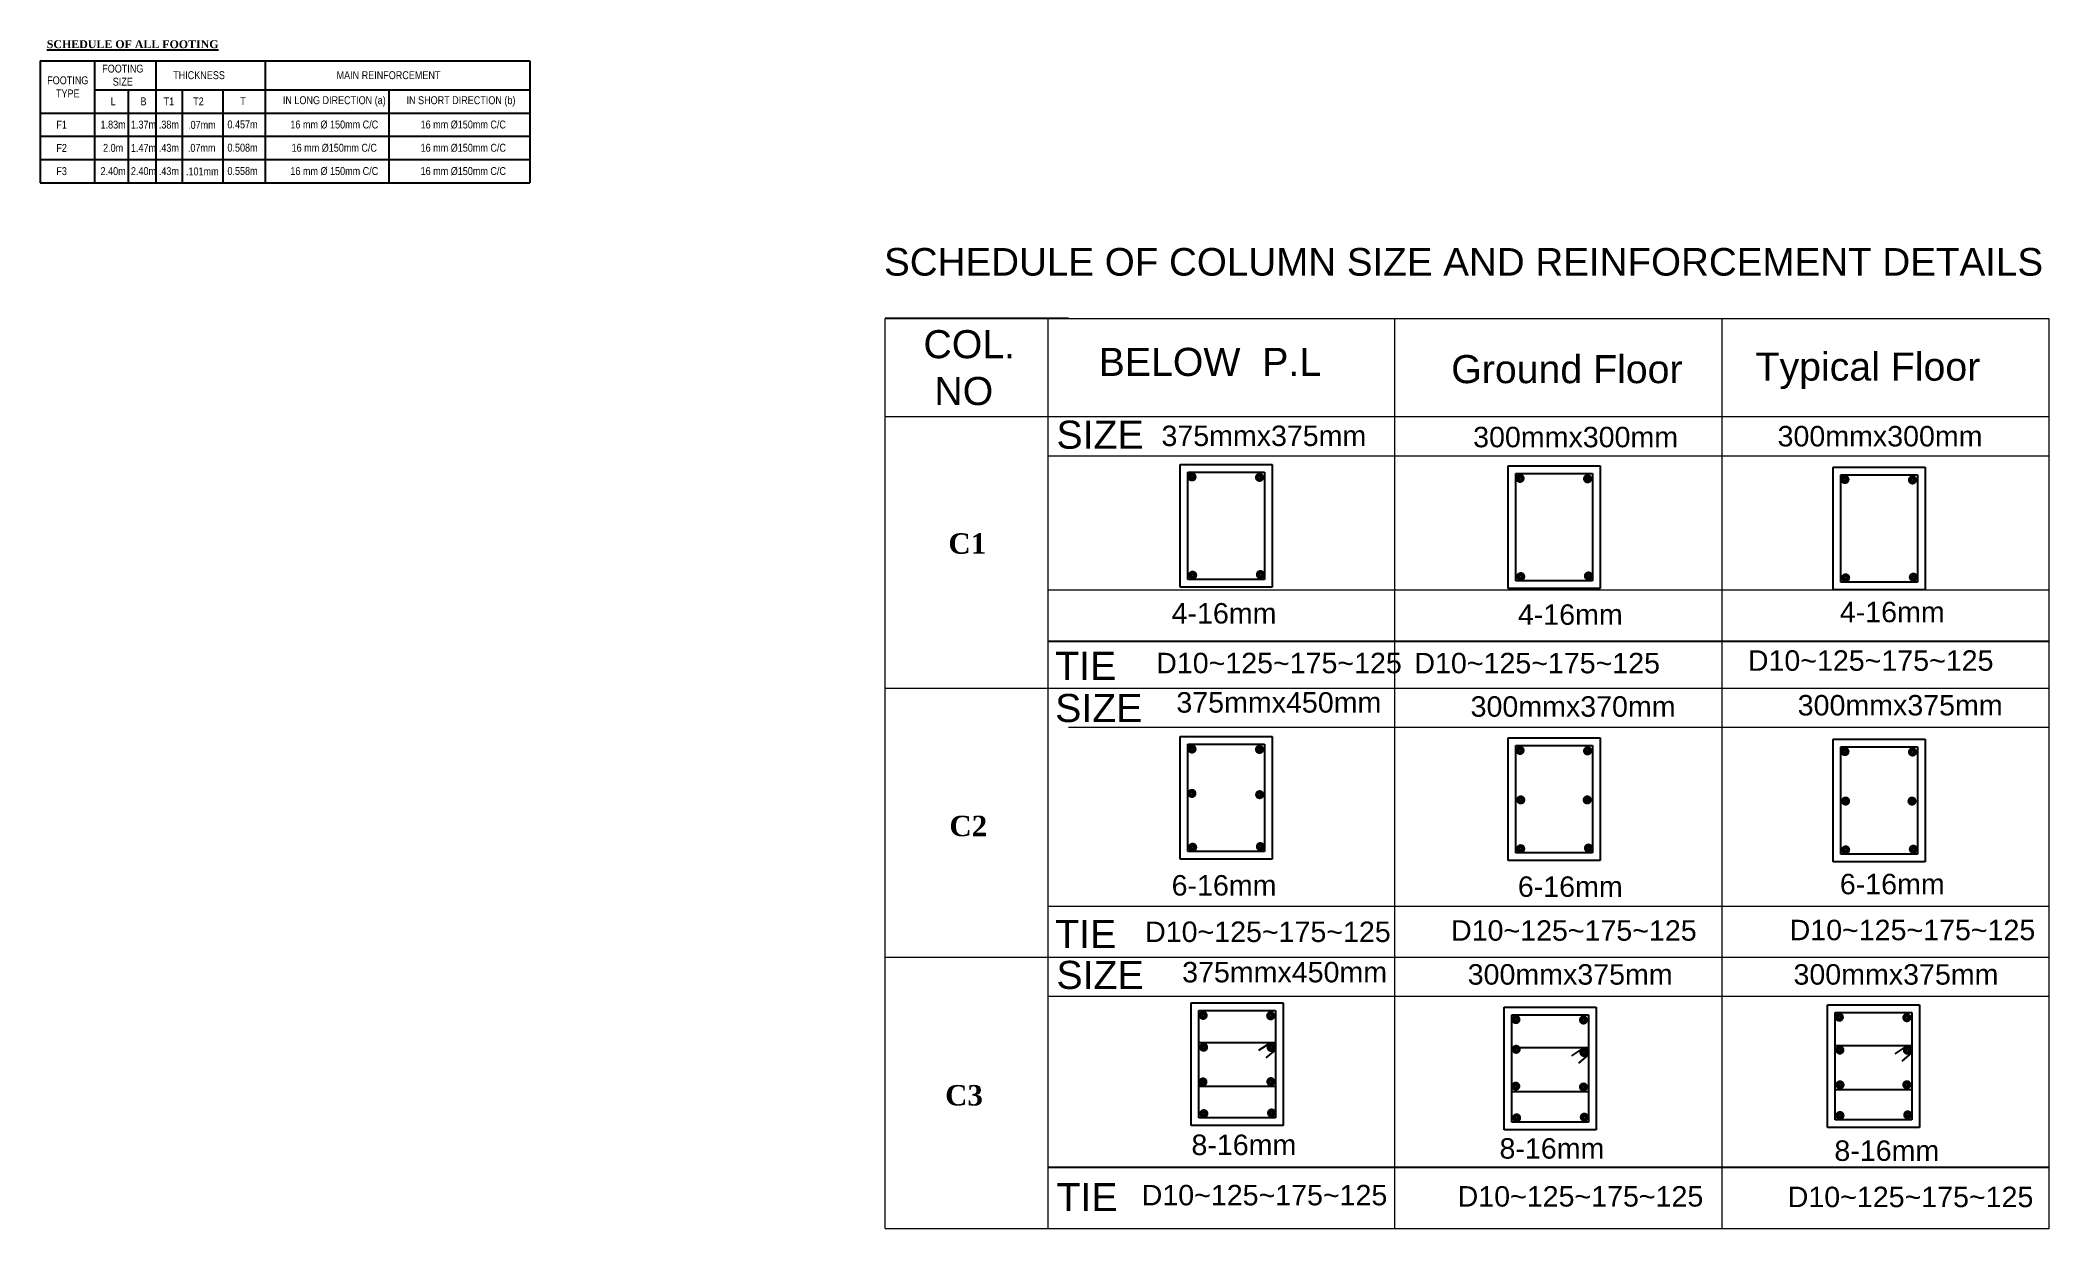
# Model space of a CAD drawing. Header units: inches. Extents: x -4010 to 92088, y -38563 to -1318.
# Drawn here: x 35340 to 35850, y -23631 to -23329 of the extents above; entities that cross this region are included whole.
import ezdxf

# ---------------------------------------------------------------- set-up
doc = ezdxf.new("R2010")
doc.units = ezdxf.units.IN
doc.header["$MEASUREMENT"] = 0
for name, color, linetype, lineweight in [('1-TXT', 4, 'Continuous', 5), ('FOOTTING_SCH', 7, 'Continuous', 15), ('WIN-1', 8, 'Continuous', 0)]:
    doc.layers.add(name, color=color, linetype=linetype, lineweight=lineweight)
doc.layers.add('TEX', color=7, linetype='Continuous')
doc.styles.add('ARIAL', font='arial.ttf')
doc.styles.get("Standard").update_dxf_attribs({"font": 'ARIALN.TTF'})

msp = doc.modelspace()

# ---------------------------------------------------------------- texts
at = {"lineweight": 30, "width": 116.57174, "attachment_point": 1, "style": 'ARIAL'}
for s, insert, char_height in [('375mmx375mm', (35624.667, -23426.954), 5.184), ('300mmx300mm', (35703.695, -23427.264), 5.18992), ('300mmx300mm', (35780.886, -23427.05), 5.18992), ('4-16mm ', (35627.231, -23471.976), 5.1899), ('4-16mm ', (35715.035, -23472.3), 5.1899), ('4-16mm ', (35796.683, -23471.652), 5.1899), ('D10~125~175~125 ', (35623.319, -23484.594), 5.18992), ('D10~125~175~125 ', (35688.791, -23484.612), 5.18992), ('D10~125~175~125 ', (35773.355, -23483.964), 5.18992), ('375mmx450mm ', (35628.436, -23494.584), 5.18992), ('300mmx370mm', (35703.047, -23495.628), 5.18992), ('300mmx375mm', (35785.991, -23495.304), 5.18992), ('6-16mm ', (35627.231, -23540.997), 5.1899), ('6-16mm ', (35715.035, -23541.321), 5.1899), ('6-16mm ', (35796.683, -23540.673), 5.1899), ('D10~125~175~125 ', (35698.088, -23552.452), 5.18992), ('D10~125~175~125 ', (35783.95, -23552.328), 5.18992), ('D10~125~175~125 ', (35620.507, -23552.781), 5.18992), ('375mmx450mm ', (35629.901, -23563.018), 5.18992), ('300mmx375mm ', (35702.308, -23563.596), 5.18992), ('300mmx375mm', (35784.928, -23563.596), 5.18992), ('     8-16mm ', (35622.192, -23606.828), 5.18992), ('     8-16mm ', (35700.307, -23607.741), 5.18992), ('     8-16mm ', (35785.225, -23608.31), 5.18992), ('D10~125~175~125 ', (35619.648, -23619.584), 5.18992), ('D10~125~175~125 ', (35699.763, -23619.903), 5.18992), ('D10~125~175~125 ', (35783.466, -23620.044), 5.18992)]:
    msp.add_mtext(s, dxfattribs=dict(at, insert=insert, char_height=char_height))
at = {"layer": 'FOOTTING_SCH', "color": 7, "insert": (35551.596, -23381.907), "char_height": 7, "width": 488.52143, "attachment_point": 1, "style": 'ARIAL'}
msp.add_mtext('{\\C0; SCHEDULE OF COLUMN SIZE AND REINFORCEMENT DETAILS}', dxfattribs=at)
at = {"layer": 'TEX'}
for s, insert, char_height, width, attachment_point in [('{\\fTimes New Roman|b1|i0|c0|p18;\\LSCHEDULE OF ALL FOOTING}', (35341.992, -23329.192), 2, 72.7601, 1), ('FOOTING \\PTYPE', (35347.314, -23341.02), 2, 23.53059, 5), ('FOOTING \\PSIZE', (35361.27, -23338.069), 2, 30.87337, 5), ('THICKNESS', (35380.604, -23338.069), 2, 44.51414, 5), ('MAIN REINFORCEMENT', (35428.65, -23338.069), 2, 69.83697, 5), ('{\\H1.8519x;L}', (35358.813, -23344.704), 1.08, 19.20441, 5), ('{\\H1.8519x;B}', (35366.511, -23344.704), 1.08, 14.79942, 5), ('{\\H1.8519x;T1}', (35372.952, -23344.704), 1.08, 17.63726, 5), ('T2', (35380.452, -23344.704), 2, 20.4277, 5), ('T', (35391.749, -23344.655), 2, 18.90929, 5), ('IN LONG DIRECTION (a)', (35414.9, -23344.704), 2, 38.66336, 5), ('IN SHORT DIRECTION (b)', (35447.028, -23344.704), 2, 36.42462, 5), ('{\\H1.8519x;F1}', (35345.76, -23350.607), 1.08, 26.6392, 5), ('{\\H1.852x;1.83m}', (35358.813, -23350.607), 1.08, 19.20441, 5), ('{\\H1.852x;1.37m}', (35366.511, -23350.607), 1.08, 14.79942, 5), ('{\\H1.852x;.38m}', (35372.952, -23350.607), 1.08, 17.63726, 5), ('{\\H1.852x;.07mm}', (35381.326, -23350.674), 1.08, 20.4277, 5), ('{\\H1.852x;0.457m}', (35391.626, -23350.558), 1.08, 18.90929, 5), ('16 mm %%C 150mm C/C', (35414.9, -23350.607), 2, 38.66336, 5), ('16 mm %%C150mm C/C', (35447.613, -23350.607), 2, 37.5933, 5), ('{\\H1.852x;F2}', (35345.76, -23356.509), 1.08, 26.6392, 5), ('{\\H1.852x;2.0m}', (35358.813, -23356.509), 1.08, 19.20441, 5), ('{\\H1.852x;1.47m}', (35366.511, -23356.509), 1.08, 14.79942, 5), ('{\\H1.852x;.43m}', (35372.952, -23356.509), 1.08, 17.63726, 5), ('{\\H1.852x;.07mm}', (35381.266, -23356.509), 1.08, 20.4277, 5), ('{\\H1.852x;0.508m}', (35391.626, -23356.461), 1.08, 18.90929, 5), ('16 mm %%C150mm C/C', (35414.9, -23356.509), 2, 38.66336, 5), ('16 mm %%C150mm C/C', (35447.613, -23356.509), 2, 37.5933, 5), ('{\\H1.852x;F3}', (35345.76, -23362.412), 1.08, 26.6392, 5), ('{\\H1.852x;2.40m}', (35358.813, -23362.412), 1.08, 19.20441, 5), ('{\\H1.852x;2.40m}', (35366.511, -23362.412), 1.08, 14.79942, 5), ('{\\H1.852x;.43m}', (35372.952, -23362.412), 1.08, 17.63726, 5), ('{\\H1.852x;.101mm}', (35381.429, -23362.493), 1.08, 20.4277, 5), ('{\\H1.852x;0.558m}', (35391.626, -23362.363), 1.08, 18.90929, 5), ('16 mm %%C 150mm C/C', (35414.9, -23362.412), 2, 38.66336, 5), ('16 mm %%C150mm C/C', (35447.613, -23362.412), 2, 37.5933, 5)]:
    msp.add_mtext(s, dxfattribs=dict(at, insert=insert, char_height=char_height, width=width, attachment_point=attachment_point))
at = {"layer": 'WIN-1', "lineweight": 30, "char_height": 7.128, "width": 283.44145, "attachment_point": 1, "style": 'ARIAL'}
for s, insert in [('{\\C0;COL.\\P NO}', (35564.297, -23402.737)), ('{\\C0;BELOW  P.L}', (35608.724, -23407.23)), ('{\\C0;Ground Floor}', (35698.135, -23409.061)), ('{\\C0;Typical Floor}', (35775.304, -23408.413)), ('{\\C0;SIZE}', (35598.032, -23425.698)), ('{\\C0;TIE}', (35597.708, -23484.342)), ('{\\C0;SIZE}', (35597.708, -23495.034)), ('{\\C0;TIE}', (35597.708, -23552.382)), ('{\\C0;SIZE}', (35598.032, -23562.75)), ('{\\C0;TIE}', (35598.032, -23619.126))]:
    msp.add_mtext(s, dxfattribs=dict(at, insert=insert))
at = {"layer": 'WIN-1', "lineweight": 30, "char_height": 5.184, "width": 283.44145, "attachment_point": 1}
for s, insert in [('{\\fTimes New Roman|b1|i0|c0|p18;\\C0;C1}', (35570.627, -23454.278)), ('{\\fTimes New Roman|b1|i0|c0|p18;\\C0;C2}', (35570.891, -23525.937)), ('{\\fTimes New Roman|b1|i0|c0|p18;\\C0;C3}', (35569.808, -23594.258))]:
    msp.add_mtext(s, dxfattribs=dict(at, insert=insert))

# ---------------------------------------------------------------- linework, layer by layer
for p, q in [((35601.092, -23399.748), (35554.622, -23399.748)), ((35629.372, -23436.827), (35652.7, -23436.827)), ((35629.372, -23467.931), (35629.372, -23436.827)), ((35631.316, -23438.771), (35650.756, -23438.771)), ((35631.316, -23465.987), (35631.316, -23438.771)), ((35650.756, -23438.771), (35650.756, -23465.987)), ((35652.7, -23436.827), (35652.7, -23467.931)), ((35712.559, -23437.187), (35735.887, -23437.187)), ((35712.559, -23468.291), (35712.559, -23437.187)), ((35714.503, -23439.131), (35733.943, -23439.131)), ((35714.503, -23466.347), (35714.503, -23439.131)), ((35733.943, -23439.131), (35733.943, -23466.347)), ((35735.887, -23437.187), (35735.887, -23468.291)), ((35794.95, -23437.484), (35818.278, -23437.484)), ((35794.95, -23468.588), (35794.95, -23437.484)), ((35796.894, -23439.428), (35816.334, -23439.428)), ((35796.894, -23466.644), (35796.894, -23439.428)), ((35816.334, -23439.428), (35816.334, -23466.644)), ((35818.278, -23437.484), (35818.278, -23468.588)), ((35650.756, -23465.987), (35631.316, -23465.987)), ((35652.7, -23467.931), (35629.372, -23467.931)), ((35735.887, -23468.291), (35712.559, -23468.291)), ((35733.943, -23466.347), (35714.503, -23466.347)), ((35818.278, -23468.588), (35794.95, -23468.588)), ((35816.334, -23466.644), (35796.894, -23466.644)), ((35849.674, -23481.702), (35595.898, -23481.702)), ((35629.372, -23505.848), (35652.7, -23505.848)), ((35629.372, -23536.952), (35629.372, -23505.848)), ((35652.7, -23505.848), (35652.7, -23536.952)), ((35712.559, -23506.208), (35735.887, -23506.208)), ((35712.559, -23537.312), (35712.559, -23506.208)), ((35735.887, -23506.208), (35735.887, -23537.312)), ((35794.95, -23506.505), (35818.278, -23506.505)), ((35794.95, -23537.609), (35794.95, -23506.505)), ((35818.278, -23506.505), (35818.278, -23537.609)), ((35631.316, -23507.792), (35650.756, -23507.792)), ((35631.316, -23535.008), (35631.316, -23507.792)), ((35650.756, -23507.792), (35650.756, -23535.008)), ((35714.503, -23508.152), (35733.943, -23508.152)), ((35714.503, -23535.368), (35714.503, -23508.152)), ((35733.943, -23508.152), (35733.943, -23535.368)), ((35796.894, -23508.449), (35816.334, -23508.449)), ((35796.894, -23535.665), (35796.894, -23508.449)), ((35816.334, -23508.449), (35816.334, -23535.665)), ((35652.7, -23536.952), (35629.372, -23536.952)), ((35650.756, -23535.008), (35631.316, -23535.008)), ((35735.887, -23537.312), (35712.559, -23537.312)), ((35733.943, -23535.368), (35714.503, -23535.368)), ((35816.334, -23535.665), (35796.894, -23535.665)), ((35818.278, -23537.609), (35794.95, -23537.609)), ((35632.202, -23573.417), (35655.53, -23573.417)), ((35632.202, -23604.521), (35632.202, -23573.417)), ((35634.146, -23575.361), (35653.586, -23575.361)), ((35634.146, -23602.577), (35634.146, -23575.361)), ((35653.586, -23575.361), (35653.586, -23602.577)), ((35655.53, -23573.417), (35655.53, -23604.521)), ((35711.519, -23574.492), (35734.847, -23574.492)), ((35711.519, -23605.596), (35711.519, -23574.492)), ((35713.463, -23576.436), (35732.903, -23576.436)), ((35713.463, -23603.652), (35713.463, -23576.436)), ((35732.903, -23576.436), (35732.903, -23603.652)), ((35734.847, -23574.492), (35734.847, -23605.596)), ((35793.523, -23573.902), (35816.851, -23573.902)), ((35793.523, -23605.006), (35793.523, -23573.902)), ((35795.467, -23575.846), (35814.907, -23575.846)), ((35795.467, -23603.062), (35795.467, -23575.846)), ((35814.907, -23575.846), (35814.907, -23603.062)), ((35816.851, -23573.902), (35816.851, -23605.006)), ((35653.586, -23583.518), (35634.146, -23583.518)), ((35732.903, -23584.8), (35713.463, -23584.8)), ((35814.907, -23584.301), (35795.467, -23584.301)), ((35634.146, -23594.582), (35653.586, -23594.582)), ((35713.463, -23595.864), (35732.903, -23595.864)), ((35795.467, -23595.365), (35814.907, -23595.365)), ((35653.586, -23602.577), (35634.146, -23602.577)), ((35814.907, -23603.062), (35795.467, -23603.062)), ((35655.53, -23604.521), (35632.202, -23604.521)), ((35734.847, -23605.596), (35711.519, -23605.596)), ((35732.903, -23603.652), (35713.463, -23603.652)), ((35816.851, -23605.006), (35793.523, -23605.006)), ((35595.898, -23615.094), (35849.674, -23615.094))]:
    msp.add_line(p, q)
for points in [[(35653.586, -23583.805, 0.1424249), (35652.341, -23583.518), (35649.285, -23585.528)], [(35653.586, -23583.805, -0.0258205), (35653.547, -23585.328), (35651.095, -23587.392)], [(35732.903, -23585.087, 0.1424249), (35731.658, -23584.8), (35728.602, -23586.81)], [(35732.903, -23585.087, -0.0258205), (35732.864, -23586.61), (35730.412, -23588.674)], [(35814.907, -23584.588, 0.1424249), (35813.662, -23584.301), (35810.606, -23586.311)], [(35814.907, -23584.588, -0.0258205), (35814.868, -23586.111), (35812.416, -23588.175)]]:
    msp.add_lwpolyline(points, format="xyb")
at = {"layer": '1-TXT', "color": 7, "lineweight": 9, "const_width": 1.093}
for points in [[(35631.794, -23439.986, 1), (35633.009, -23439.986, 1)], [(35648.916, -23440.096, 1), (35650.131, -23440.096, 1)], [(35714.981, -23440.346, 1), (35716.196, -23440.346, 1)], [(35732.103, -23440.456, 1), (35733.318, -23440.456, 1)], [(35797.372, -23440.643, 1), (35798.587, -23440.643, 1)], [(35814.493, -23440.753, 1), (35815.708, -23440.753, 1)], [(35631.959, -23464.915, 1), (35633.174, -23464.915, 1)], [(35649.136, -23464.75, 1), (35650.351, -23464.75, 1)], [(35715.146, -23465.275, 1), (35716.361, -23465.275, 1)], [(35732.323, -23465.11, 1), (35733.538, -23465.11, 1)], [(35797.537, -23465.572, 1), (35798.752, -23465.572, 1)], [(35814.714, -23465.407, 1), (35815.929, -23465.407, 1)], [(35631.794, -23509.008, 1), (35633.009, -23509.008, 1)], [(35648.916, -23509.117, 1), (35650.131, -23509.117, 1)], [(35714.981, -23509.368, 1), (35716.196, -23509.368, 1)], [(35732.103, -23509.477, 1), (35733.318, -23509.477, 1)], [(35797.372, -23509.664, 1), (35798.587, -23509.664, 1)], [(35814.493, -23509.774, 1), (35815.708, -23509.774, 1)], [(35631.778, -23520.262, 1), (35632.993, -23520.262, 1)], [(35648.95, -23520.586, 1), (35650.165, -23520.586, 1)], [(35715.167, -23521.918, 1), (35716.382, -23521.918, 1)], [(35732.015, -23521.918, 1), (35733.23, -23521.918, 1)], [(35797.528, -23522.215, 1), (35798.743, -23522.215, 1)], [(35814.376, -23522.215, 1), (35815.591, -23522.215, 1)], [(35631.959, -23533.936, 1), (35633.174, -23533.936, 1)], [(35649.136, -23533.771, 1), (35650.351, -23533.771, 1)], [(35715.146, -23534.296, 1), (35716.361, -23534.296, 1)], [(35732.323, -23534.131, 1), (35733.538, -23534.131, 1)], [(35797.537, -23534.593, 1), (35798.752, -23534.593, 1)], [(35814.714, -23534.428, 1), (35815.929, -23534.428, 1)], [(35634.624, -23576.577, 1), (35635.839, -23576.577, 1)], [(35651.746, -23576.687, 1), (35652.961, -23576.687, 1)], [(35713.941, -23577.651, 1), (35715.156, -23577.651, 1)], [(35731.063, -23577.761, 1), (35732.278, -23577.761, 1)], [(35795.945, -23577.062, 1), (35797.16, -23577.062, 1)], [(35813.067, -23577.171, 1), (35814.282, -23577.171, 1)], [(35634.727, -23584.663, 1), (35635.942, -23584.663, 1)], [(35651.856, -23584.721, 1), (35653.071, -23584.721, 1)], [(35713.996, -23585.19, 1), (35715.211, -23585.19, 1)], [(35731.186, -23585.993, 1), (35732.401, -23585.993, 1)], [(35796.076, -23585.383, 1), (35797.291, -23585.383, 1)], [(35813.209, -23585.442, 1), (35814.424, -23585.442, 1)], [(35634.569, -23593.471, 1), (35635.784, -23593.471, 1)], [(35651.79, -23593.396, 1), (35653.005, -23593.396, 1)], [(35796.117, -23594.21, 1), (35797.332, -23594.21, 1)], [(35813.067, -23594.176, 1), (35814.282, -23594.176, 1)], [(35713.886, -23594.546, 1), (35715.101, -23594.546, 1)], [(35731.063, -23594.766, 1), (35732.278, -23594.766, 1)], [(35634.789, -23601.506, 1), (35636.004, -23601.506, 1)], [(35651.966, -23601.34, 1), (35653.181, -23601.34, 1)], [(35714.106, -23602.58, 1), (35715.321, -23602.58, 1)], [(35731.283, -23602.415, 1), (35732.498, -23602.415, 1)], [(35796.11, -23601.99, 1), (35797.325, -23601.99, 1)], [(35813.287, -23601.825, 1), (35814.502, -23601.825, 1)]]:
    msp.add_lwpolyline(points, format="xyb", close=True, dxfattribs=at)
at = {"layer": 'FOOTTING_SCH', "color": 7}
for p, q in [((35683.786, -23399.748), (35683.786, -23630.672)), ((35766.73, -23399.748), (35766.73, -23630.74)), ((35849.674, -23399.748), (35849.674, -23630.74)), ((35554.622, -23424.659), (35849.674, -23424.659)), ((35601.092, -23424.659), (35849.674, -23424.659)), ((35601.092, -23424.659), (35849.674, -23424.659)), ((35601.092, -23424.659), (35849.674, -23424.659)), ((35595.898, -23434.604), (35849.674, -23434.604)), ((35636.443, -23434.604), (35849.674, -23434.604)), ((35683.786, -23468.642), (35683.786, -23630.672)), ((35766.73, -23468.642), (35766.73, -23630.74)), ((35849.674, -23468.642), (35849.674, -23630.74)), ((35554.622, -23493.533), (35849.674, -23493.533)), ((35601.092, -23493.533), (35849.674, -23493.533)), ((35601.092, -23493.533), (35849.674, -23493.533)), ((35601.092, -23493.533), (35849.674, -23493.533)), ((35601.092, -23503.478), (35849.674, -23503.478)), ((35636.443, -23503.478), (35849.674, -23503.478)), ((35595.898, -23548.838), (35849.674, -23548.838)), ((35636.443, -23548.838), (35849.674, -23548.838)), ((35554.622, -23561.798), (35849.674, -23561.798)), ((35601.092, -23561.798), (35849.674, -23561.798)), ((35601.092, -23561.798), (35849.674, -23561.798)), ((35601.092, -23561.798), (35849.674, -23561.798)), ((35601.092, -23561.798), (35849.674, -23561.798)), ((35601.092, -23561.798), (35849.674, -23561.798)), ((35601.092, -23561.798), (35849.674, -23561.798)), ((35595.898, -23571.742), (35849.674, -23571.742)), ((35636.443, -23571.742), (35849.674, -23571.742)), ((35554.622, -23630.672), (35849.674, -23630.672)), ((35601.092, -23630.651), (35849.674, -23630.651)), ((35601.092, -23630.651), (35849.674, -23630.651)), ((35601.092, -23630.651), (35849.674, -23630.651)), ((35601.092, -23630.651), (35849.674, -23630.651)), ((35601.092, -23630.651), (35849.674, -23630.651)), ((35601.092, -23630.651), (35849.674, -23630.651)), ((35601.092, -23630.651), (35849.674, -23630.651)), ((35601.092, -23630.651), (35849.674, -23630.651)), ((35601.092, -23630.672), (35849.674, -23630.672)), ((35601.092, -23630.672), (35849.674, -23630.672)), ((35601.092, -23630.672), (35849.674, -23630.672)), ((35601.092, -23630.672), (35849.674, -23630.672)), ((35601.092, -23630.672), (35849.674, -23630.672)), ((35601.092, -23630.672), (35849.674, -23630.672)), ((35601.092, -23630.672), (35849.674, -23630.672)), ((35601.092, -23630.672), (35849.674, -23630.672)), ((35601.092, -23630.672), (35849.674, -23630.672)), ((35601.092, -23630.672), (35849.674, -23630.672)), ((35601.092, -23630.672), (35849.674, -23630.672)), ((35601.092, -23630.672), (35849.674, -23630.672)), ((35601.092, -23630.672), (35849.674, -23630.672))]:
    msp.add_line(p, q, dxfattribs=at)
for points in [[(35554.622, -23562.071), (35554.622, -23399.748)], [(35595.898, -23630.672), (35595.898, -23399.748), (35849.674, -23399.748)], [(35601.092, -23399.748), (35766.73, -23399.748)], [(35595.898, -23630.672), (35595.898, -23468.642), (35849.674, -23468.642)], [(35554.622, -23630.672), (35554.622, -23478.229)], [(35554.622, -23630.672), (35554.622, -23547.124)]]:
    msp.add_lwpolyline(points, dxfattribs=at)
at = {"layer": 'TEX'}
for p, q in [((35340.319, -23334.385), (35354.12, -23334.385)), ((35340.319, -23334.385), (35340.319, -23341.752)), ((35354.12, -23334.385), (35362.602, -23334.385)), ((35354.12, -23334.385), (35354.12, -23341.752)), ((35362.602, -23334.385), (35369.63, -23334.385)), ((35369.63, -23334.385), (35376.344, -23334.385)), ((35369.63, -23334.385), (35369.63, -23341.752)), ((35376.344, -23334.385), (35383.592, -23334.385)), ((35383.592, -23334.385), (35389.638, -23334.385)), ((35389.638, -23334.385), (35417.93, -23334.385)), ((35397.414, -23334.385), (35397.414, -23341.752)), ((35417.93, -23334.385), (35464.529, -23334.385)), ((35464.529, -23334.385), (35464.529, -23341.752)), ((35340.319, -23341.752), (35340.319, -23347.655)), ((35354.12, -23341.752), (35362.602, -23341.752)), ((35354.12, -23341.752), (35354.12, -23347.655)), ((35362.602, -23341.752), (35369.63, -23341.752)), ((35362.602, -23341.752), (35362.602, -23347.655)), ((35369.63, -23341.752), (35376.344, -23341.752)), ((35369.63, -23341.752), (35369.63, -23347.655)), ((35376.344, -23341.752), (35383.592, -23341.752)), ((35376.344, -23341.752), (35376.344, -23347.655)), ((35383.592, -23341.752), (35389.638, -23341.752)), ((35386.615, -23341.752), (35386.615, -23347.655)), ((35389.638, -23341.752), (35417.93, -23341.752)), ((35397.414, -23341.752), (35397.414, -23347.655)), ((35417.93, -23341.752), (35464.529, -23341.752)), ((35428.739, -23341.752), (35428.739, -23347.655)), ((35464.529, -23341.752), (35464.529, -23347.655)), ((35340.319, -23347.655), (35354.12, -23347.655)), ((35340.319, -23347.655), (35340.319, -23353.558)), ((35354.12, -23347.655), (35362.602, -23347.655)), ((35354.12, -23347.655), (35354.12, -23353.558)), ((35362.602, -23347.655), (35369.63, -23347.655)), ((35362.602, -23347.655), (35362.602, -23353.558)), ((35369.63, -23347.655), (35376.344, -23347.655)), ((35369.63, -23347.655), (35369.63, -23353.558)), ((35376.344, -23347.655), (35383.592, -23347.655)), ((35376.344, -23347.655), (35376.344, -23353.558)), ((35383.592, -23347.655), (35389.638, -23347.655)), ((35386.615, -23347.655), (35386.615, -23353.558)), ((35389.638, -23347.655), (35417.93, -23347.655)), ((35397.414, -23347.655), (35397.414, -23353.558)), ((35417.93, -23347.655), (35464.529, -23347.655)), ((35428.739, -23347.655), (35428.739, -23353.558)), ((35464.529, -23347.655), (35464.529, -23353.558)), ((35340.319, -23353.558), (35354.12, -23353.558)), ((35340.319, -23353.558), (35340.319, -23365.364)), ((35354.12, -23353.558), (35362.602, -23353.558)), ((35354.12, -23353.558), (35354.12, -23365.364)), ((35362.602, -23353.558), (35369.63, -23353.558)), ((35362.602, -23353.558), (35362.602, -23365.364)), ((35369.63, -23353.558), (35376.344, -23353.558)), ((35369.63, -23353.558), (35369.63, -23365.364)), ((35376.344, -23353.558), (35383.592, -23353.558)), ((35376.344, -23353.558), (35376.344, -23365.364)), ((35383.592, -23353.558), (35389.638, -23353.558)), ((35386.615, -23353.558), (35386.615, -23365.364)), ((35389.638, -23353.558), (35417.93, -23353.558)), ((35397.414, -23353.558), (35397.414, -23365.364)), ((35417.93, -23353.558), (35464.529, -23353.558)), ((35428.739, -23353.558), (35428.739, -23365.364)), ((35464.529, -23353.558), (35464.529, -23365.364)), ((35340.319, -23359.461), (35354.12, -23359.461)), ((35340.319, -23359.461), (35340.319, -23365.364)), ((35340.319, -23359.497), (35340.319, -23365.364)), ((35354.12, -23359.461), (35362.602, -23359.461)), ((35354.12, -23359.461), (35354.12, -23365.364)), ((35354.12, -23359.497), (35354.12, -23365.364)), ((35362.602, -23359.461), (35369.63, -23359.461)), ((35362.602, -23359.461), (35362.602, -23365.364)), ((35362.602, -23359.497), (35362.602, -23365.364)), ((35369.63, -23359.461), (35376.344, -23359.461)), ((35369.63, -23359.461), (35369.63, -23365.364)), ((35369.63, -23359.497), (35369.63, -23365.364)), ((35376.344, -23359.461), (35383.592, -23359.461)), ((35376.344, -23359.461), (35376.344, -23365.364)), ((35376.344, -23359.497), (35376.344, -23365.364)), ((35383.592, -23359.461), (35389.638, -23359.461)), ((35386.615, -23359.461), (35386.615, -23365.364)), ((35386.615, -23359.497), (35386.615, -23365.364)), ((35389.638, -23359.461), (35417.93, -23359.461)), ((35397.414, -23359.461), (35397.414, -23365.364)), ((35397.414, -23359.497), (35397.414, -23365.364)), ((35417.93, -23359.461), (35464.529, -23359.461)), ((35428.739, -23359.461), (35428.739, -23365.364)), ((35428.739, -23359.497), (35428.739, -23365.364)), ((35464.529, -23359.461), (35464.529, -23365.364)), ((35464.529, -23359.497), (35464.529, -23365.364)), ((35340.319, -23365.364), (35354.12, -23365.364)), ((35354.12, -23365.364), (35362.602, -23365.364)), ((35362.602, -23365.364), (35369.63, -23365.364)), ((35369.63, -23365.364), (35376.344, -23365.364)), ((35376.344, -23365.364), (35383.592, -23365.364)), ((35383.592, -23365.364), (35389.638, -23365.364)), ((35389.638, -23365.364), (35417.93, -23365.364)), ((35417.93, -23365.364), (35464.529, -23365.364))]:
    msp.add_line(p, q, dxfattribs=at)

msp.set_redraw_order([(e.dxf.handle, doc.entitydb.next_handle()) for e in msp.query("TEXT MTEXT ATTDEF DIMENSION ARC_DIMENSION")])  # texts and dimensions are drawn at this point

doc.saveas('drawing.dxf')
